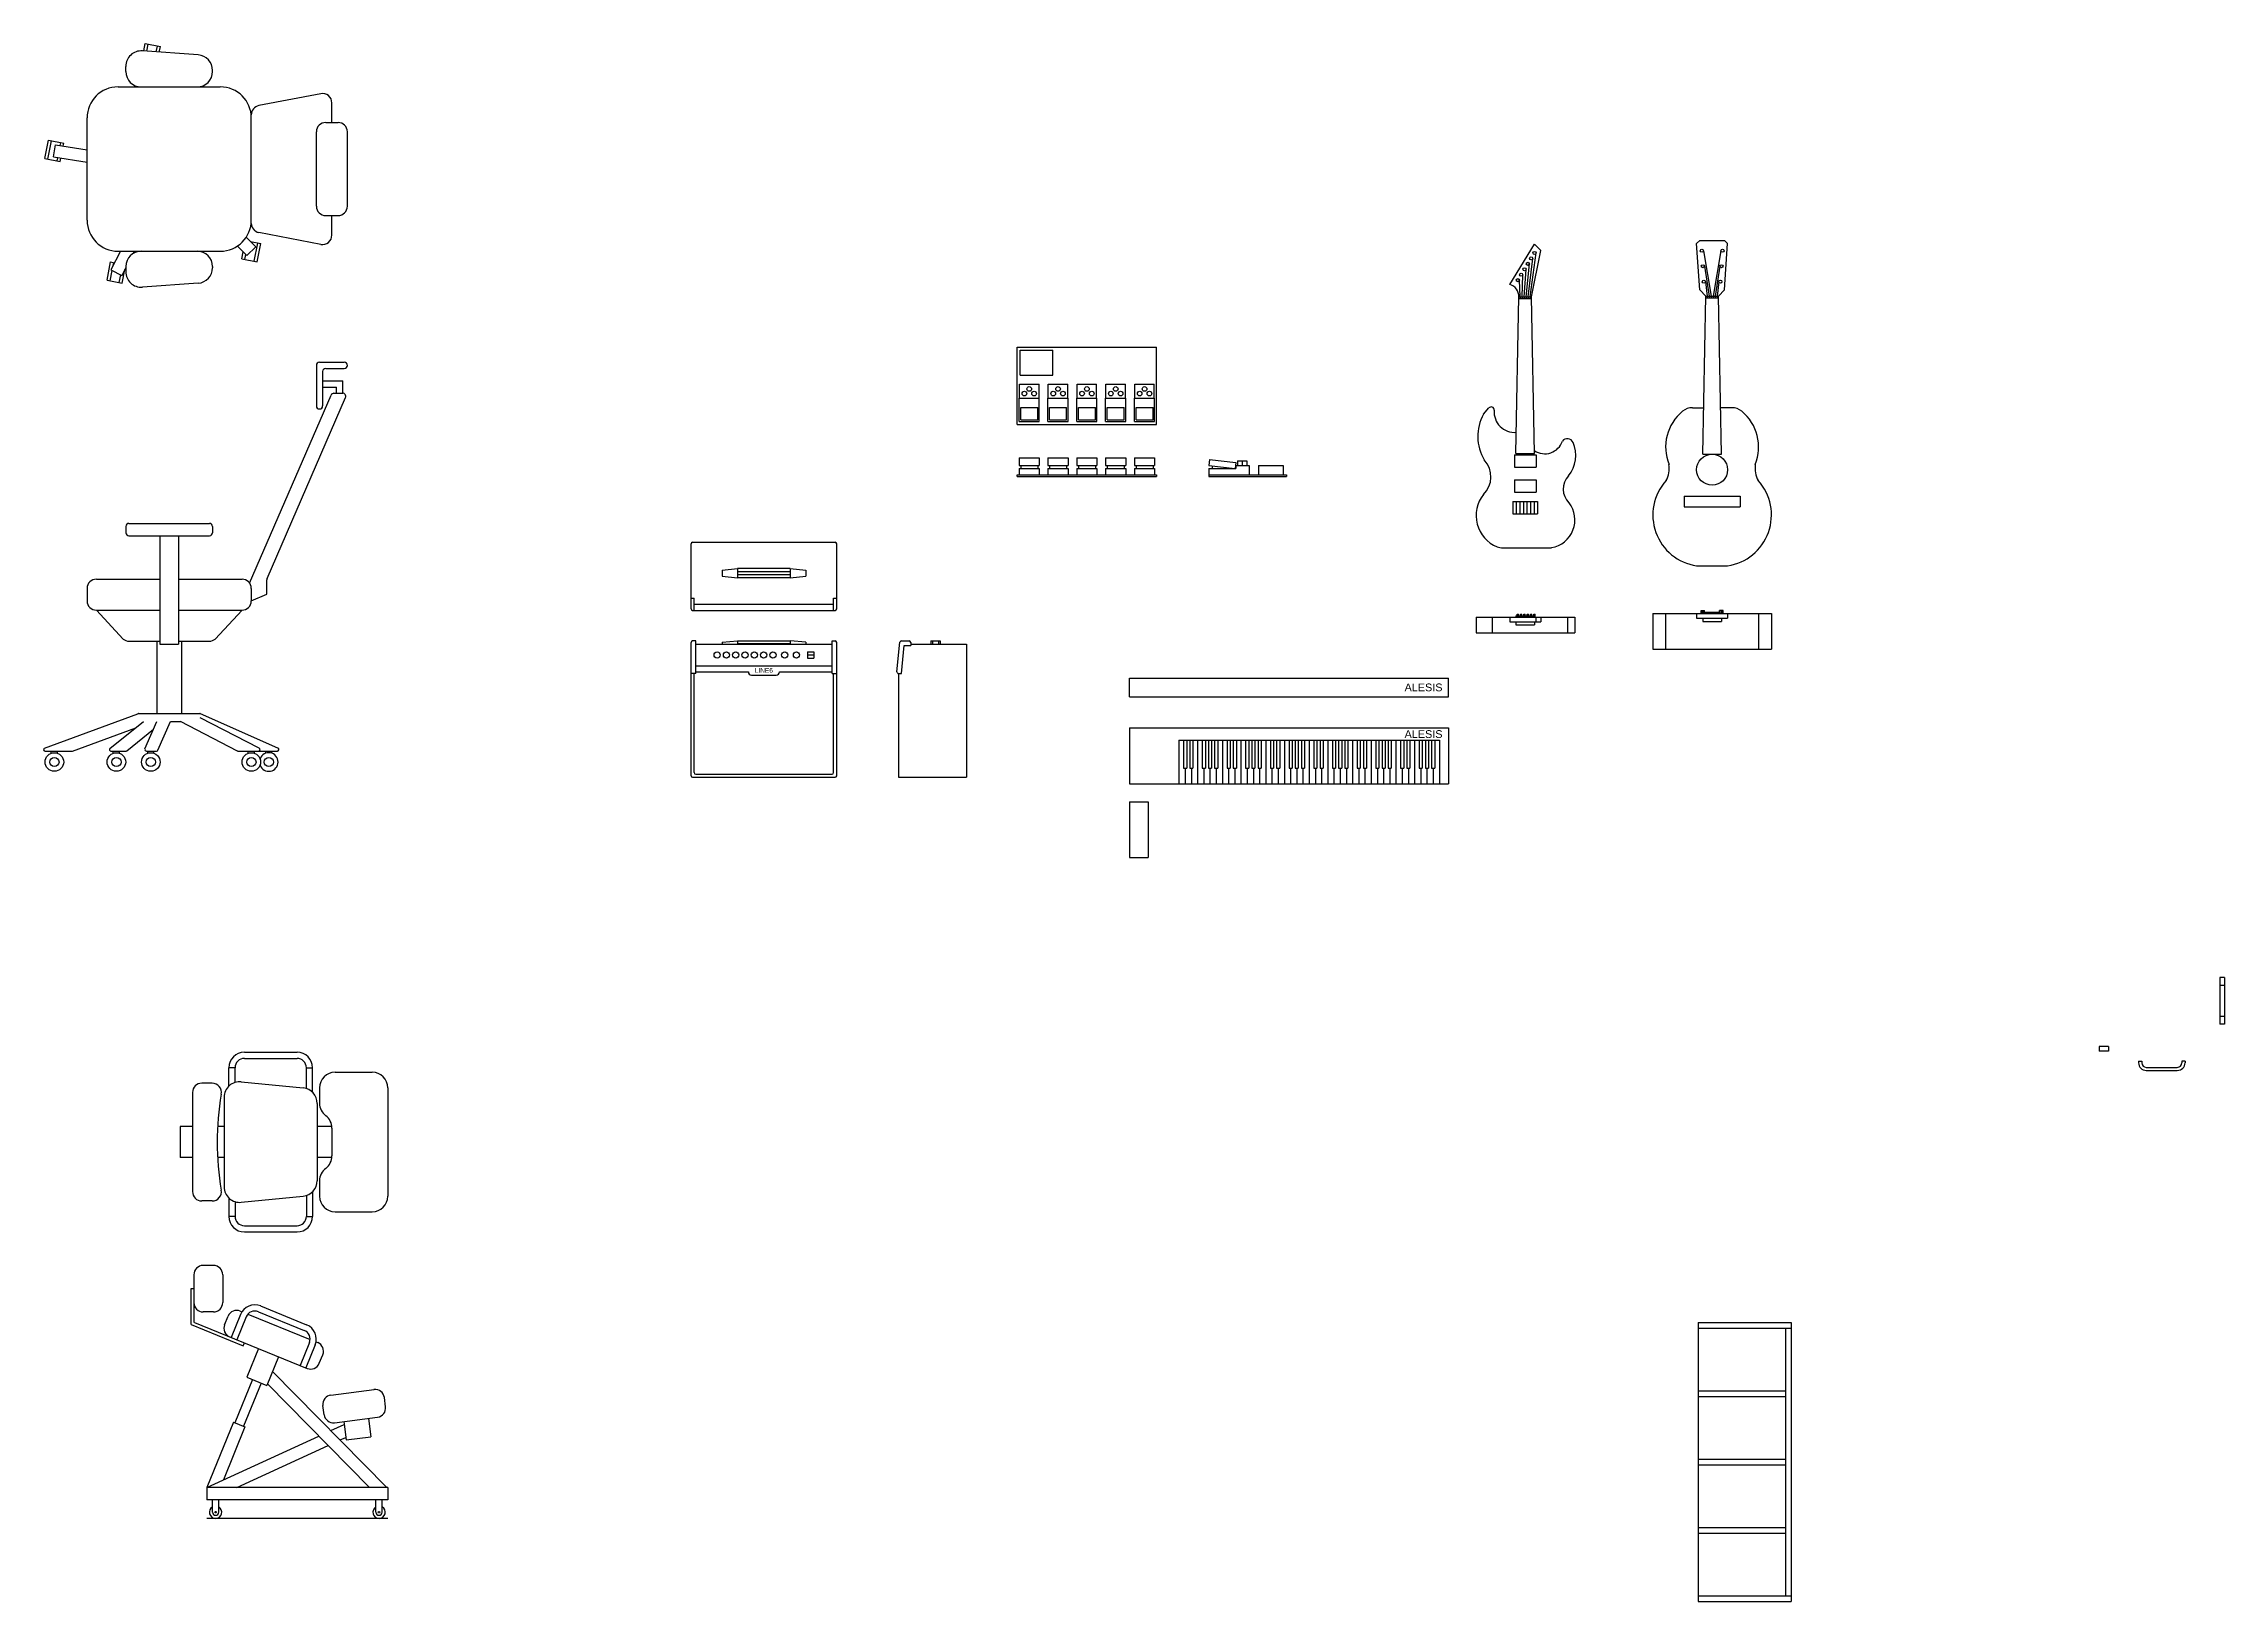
# Model space of a CAD drawing. Header units: millimetres. Extents: x 1528 to 3291, y 305 to 1763.
# Drawn here: x 2348 to 3052, y 319 to 822 of the extents above; entities that cross this region are included whole.
import ezdxf

# ---------------------------------------------------------------- set-up
doc = ezdxf.new("R2010")
doc.units = ezdxf.units.MM

msp = doc.modelspace()

# ---------------------------------------------------------------- texts
at = {"attachment_point": 5}
for s, insert, char_height, width in [('{\\fArial|b0|i0|c238|p0;LINE6}', (2580.29, 619.83), 1.5, 10), ('{\\fArial|b0|i0|c238|p0;ALESIS}', (2793.13, 614.33), 2.5, 16.2109), ('{\\fArial|b0|i0|c238|p0;ALESIS}', (2793.13, 599.27), 2.5, 16.2109)]:
    msp.add_mtext(s, dxfattribs=dict(at, insert=insert, char_height=char_height, width=width))

# ---------------------------------------------------------------- linework, layer by layer
for p, q in [((2397.77, 818.44), (2379.77, 819.73)), ((2380.2, 819.7), (2380.68, 822.08)), ((2380.68, 822.08), (2385.58, 821.1)), ((2381.21, 819.63), (2381.66, 821.89)), ((2384.22, 819.41), (2384.6, 821.3)), ((2385.23, 819.34), (2385.58, 821.1)), ((2374.41, 813.11), (2374.41, 814.74)), ((2402.41, 813.11), (2402.41, 813.46)), ((2371.91, 808.11), (2404.91, 808.11)), ((2379.41, 808.11), (2397.41, 808.11)), ((2437.34, 805.93), (2417.34, 802.08)), ((2440.91, 796.61), (2440.91, 802.98)), ((2361.91, 765.11), (2361.91, 798.11)), ((2414.91, 764.09), (2414.91, 799.13)), ((2414.91, 765.11), (2414.91, 798.11)), ((2438.91, 796.61), (2442.91, 796.61)), ((2348.33, 785.03), (2349.51, 790.91)), ((2349.31, 784.83), (2350.49, 790.71)), ((2349.51, 790.91), (2354.41, 789.93)), ((2351.06, 785.5), (2351.68, 789.45)), ((2351.68, 789.45), (2361.91, 787.83)), ((2353.25, 789.21), (2353.43, 790.12)), ((2354.24, 789.05), (2354.41, 789.93)), ((2435.91, 769.61), (2435.91, 793.61)), ((2445.91, 769.61), (2445.91, 793.61)), ((2348.33, 785.03), (2353.23, 784.05)), ((2351.06, 785.5), (2361.91, 783.78)), ((2352.25, 784.24), (2352.46, 785.28)), ((2353.23, 784.05), (2353.45, 785.12)), ((2437.34, 757.3), (2417.34, 761.14)), ((2438.91, 766.61), (2442.91, 766.61)), ((2440.91, 760.24), (2440.91, 766.61)), ((2372.66, 755.11), (2369.6, 749.11)), ((2371.91, 755.11), (2404.91, 755.11)), ((2377.15, 755.11), (2376.77, 754.36)), ((2379.41, 755.11), (2397.41, 755.11)), ((2410.42, 756.77), (2413.51, 753.68)), ((2411.89, 752.65), (2412.33, 754.86)), ((2412.87, 752.45), (2413.18, 754.02)), ((2413.25, 759.6), (2416.34, 756.51)), ((2413.51, 753.68), (2416.34, 756.51)), ((2414.64, 758.21), (2417.97, 757.55)), ((2415.81, 751.86), (2416.99, 757.74)), ((2416.79, 751.66), (2417.97, 757.55)), ((2820.93, 744.36), (2828.93, 757.36)), ((2827.55, 740.36), (2829.44, 754.52)), ((2827.93, 740.36), (2830.93, 755.36)), ((2830.93, 755.36), (2828.93, 757.36)), ((2881.25, 757.59), (2882.25, 758.59)), ((2882.25, 742.59), (2881.25, 757.59)), ((2882.25, 758.59), (2890.25, 758.59)), ((2883.41, 755.25), (2885.92, 740.59)), ((2889.09, 755.25), (2886.57, 740.59)), ((2891.25, 757.59), (2890.25, 758.59)), ((2890.25, 742.59), (2891.25, 757.59)), ((2368.35, 745.75), (2369.52, 751.63)), ((2369.33, 745.55), (2370, 748.91)), ((2369.52, 751.63), (2370.76, 751.38)), ((2369.6, 749.11), (2373.17, 747.29)), ((2370.32, 750.51), (2370.51, 751.44)), ((2372.27, 744.96), (2372.77, 747.49)), ((2374.41, 749.73), (2373.17, 747.29)), ((2373.25, 744.77), (2374.13, 749.19)), ((2374.41, 750.11), (2374.41, 748.48)), ((2402.41, 750.11), (2402.41, 749.77)), ((2411.89, 752.65), (2416.79, 751.66)), ((2824.95, 740.36), (2825.13, 747.5)), ((2825.6, 740.36), (2826.21, 749.23)), ((2826.25, 740.36), (2827.28, 751.02)), ((2826.9, 740.36), (2828.36, 752.77)), ((2883.74, 750.25), (2885.27, 740.59)), ((2888.76, 750.25), (2887.22, 740.59)), ((2368.35, 745.75), (2373.25, 744.77)), ((2397.77, 744.78), (2379.77, 743.5)), ((2822.93, 689.86), (2823.93, 740.36)), ((2823.92, 739.86), (2827.94, 739.86)), ((2823.93, 740.36), (2827.93, 740.36)), ((2824.3, 740.36), (2824.05, 745.79)), ((2824.3, 740.36), (2824.3, 739.86)), ((2824.95, 740.36), (2824.95, 739.86)), ((2825.6, 740.36), (2825.6, 739.86)), ((2826.25, 740.36), (2826.25, 739.86)), ((2826.9, 740.36), (2826.9, 739.86)), ((2827.55, 740.36), (2827.55, 739.86)), ((2828.93, 689.86), (2827.93, 740.36)), ((2884.25, 740.59), (2882.25, 742.59)), ((2883.25, 689.59), (2884.25, 740.59)), ((2884.07, 745.25), (2884.62, 740.59)), ((2884.24, 740.09), (2888.26, 740.09)), ((2884.25, 740.59), (2888.25, 740.59)), ((2884.62, 740.59), (2884.62, 740.09)), ((2885.27, 740.59), (2885.27, 740.09)), ((2885.92, 740.59), (2885.92, 740.09)), ((2886.57, 740.59), (2886.57, 740.09)), ((2887.22, 740.59), (2887.22, 740.09)), ((2888.42, 745.25), (2887.87, 740.59)), ((2887.87, 740.59), (2887.87, 740.09)), ((2888.25, 740.59), (2890.25, 742.59)), ((2889.25, 689.59), (2888.25, 740.59)), ((2435.91, 718.27), (2435.91, 705.19)), ((2436.91, 719.27), (2444.91, 719.27)), ((2445.91, 718.27), (2445.91, 718.27)), ((2662.01, 699.14), (2662.01, 724.14)), ((2662.01, 724.14), (2707.01, 724.14)), ((2663.01, 715.14), (2663.01, 723.14)), ((2663.01, 723.14), (2673.51, 723.14)), ((2673.51, 715.14), (2673.51, 723.14)), ((2707.01, 699.14), (2707.01, 724.14)), ((2437.91, 716.27), (2437.91, 705.19)), ((2437.91, 713.27), (2444.41, 713.27)), ((2437.91, 711.27), (2442.41, 711.27)), ((2438.91, 717.27), (2444.91, 717.27)), ((2442.41, 709.27), (2442.41, 711.27)), ((2444.41, 709.27), (2444.41, 713.27)), ((2662.76, 712.14), (2669.06, 712.14)), ((2662.76, 707.64), (2662.76, 712.14)), ((2663.01, 715.14), (2673.51, 715.14)), ((2669.06, 707.64), (2669.06, 712.14)), ((2672.06, 712.14), (2678.36, 712.14)), ((2672.06, 707.64), (2672.06, 712.14)), ((2678.36, 707.64), (2678.36, 712.14)), ((2681.36, 712.14), (2687.66, 712.14)), ((2681.36, 707.64), (2681.36, 712.14)), ((2687.66, 707.64), (2687.66, 712.14)), ((2690.66, 712.14), (2696.96, 712.14)), ((2690.66, 707.64), (2690.66, 712.14)), ((2696.96, 707.64), (2696.96, 712.14)), ((2699.96, 712.14), (2706.26, 712.14)), ((2699.96, 707.64), (2699.96, 712.14)), ((2706.26, 707.64), (2706.26, 712.14)), ((2414.36, 648), (2440.65, 708.67)), ((2419.99, 649.46), (2445.3, 707.87)), ((2436.91, 704.19), (2436.91, 704.19)), ((2441.57, 709.27), (2444.39, 709.27)), ((2662.66, 700.14), (2662.66, 707.64)), ((2662.66, 707.64), (2669.16, 707.64)), ((2663.16, 700.64), (2663.16, 704.64)), ((2663.16, 704.64), (2668.66, 704.64)), ((2668.66, 700.64), (2668.66, 704.64)), ((2669.16, 700.14), (2669.16, 707.64)), ((2671.96, 700.14), (2671.96, 707.64)), ((2671.96, 707.64), (2678.46, 707.64)), ((2672.46, 700.64), (2672.46, 704.64)), ((2672.46, 704.64), (2677.96, 704.64)), ((2677.96, 700.64), (2677.96, 704.64)), ((2678.46, 700.14), (2678.46, 707.64)), ((2681.26, 700.14), (2681.26, 707.64)), ((2681.26, 707.64), (2687.76, 707.64)), ((2681.76, 700.64), (2681.76, 704.64)), ((2681.76, 704.64), (2687.26, 704.64)), ((2687.26, 700.64), (2687.26, 704.64)), ((2687.76, 700.14), (2687.76, 707.64)), ((2690.56, 700.14), (2690.56, 707.64)), ((2690.56, 707.64), (2697.06, 707.64)), ((2691.06, 700.64), (2691.06, 704.64)), ((2691.06, 704.64), (2696.56, 704.64)), ((2696.56, 700.64), (2696.56, 704.64)), ((2697.06, 700.14), (2697.06, 707.64)), ((2699.86, 700.14), (2699.86, 707.64)), ((2699.86, 707.64), (2706.36, 707.64)), ((2700.36, 700.64), (2700.36, 704.64)), ((2700.36, 704.64), (2705.86, 704.64)), ((2705.86, 700.64), (2705.86, 704.64)), ((2706.36, 700.14), (2706.36, 707.64)), ((2812.44, 702.5), (2814.19, 704.51)), ((2879.88, 704.59), (2883.54, 704.59)), ((2892.62, 704.59), (2888.96, 704.59)), ((2662.01, 699.14), (2707.01, 699.14)), ((2662.66, 700.14), (2669.16, 700.14)), ((2662.66, 700.14), (2669.16, 700.14)), ((2663.16, 700.64), (2668.66, 700.64)), ((2671.96, 700.14), (2678.46, 700.14)), ((2671.96, 700.14), (2678.46, 700.14)), ((2672.46, 700.64), (2677.96, 700.64)), ((2681.26, 700.14), (2687.76, 700.14)), ((2681.26, 700.14), (2687.76, 700.14)), ((2681.76, 700.64), (2687.26, 700.64)), ((2690.56, 700.14), (2697.06, 700.14)), ((2690.56, 700.14), (2697.06, 700.14)), ((2691.06, 700.64), (2696.56, 700.64)), ((2699.86, 700.14), (2706.36, 700.14)), ((2699.86, 700.14), (2706.36, 700.14)), ((2700.36, 700.64), (2705.86, 700.64)), ((2822.93, 689.86), (2828.93, 689.86)), ((2883.25, 689.59), (2889.25, 689.59)), ((2662.01, 682.95), (2707.01, 682.95)), ((2662.01, 682.45), (2662.01, 682.95)), ((2662.66, 688.45), (2662.66, 685.95)), ((2662.66, 688.45), (2669.16, 688.45)), ((2662.66, 685.95), (2669.16, 685.95)), ((2662.66, 684.95), (2669.16, 684.95)), ((2662.66, 684.95), (2662.66, 682.95)), ((2663.16, 685.95), (2663.16, 684.95)), ((2668.66, 685.95), (2668.66, 684.95)), ((2669.16, 688.45), (2669.16, 685.95)), ((2669.16, 684.95), (2669.16, 682.95)), ((2671.96, 688.45), (2671.96, 685.95)), ((2671.96, 688.45), (2678.46, 688.45)), ((2671.96, 685.95), (2678.46, 685.95)), ((2671.96, 684.95), (2678.46, 684.95)), ((2671.96, 684.95), (2671.96, 682.95)), ((2672.46, 685.95), (2672.46, 684.95)), ((2677.96, 685.95), (2677.96, 684.95)), ((2678.46, 688.45), (2678.46, 685.95)), ((2678.46, 684.95), (2678.46, 682.95)), ((2681.26, 688.45), (2681.26, 685.95)), ((2681.26, 688.45), (2687.76, 688.45)), ((2681.26, 685.95), (2687.76, 685.95)), ((2681.26, 684.95), (2687.76, 684.95)), ((2681.26, 684.95), (2681.26, 682.95)), ((2681.76, 685.95), (2681.76, 684.95)), ((2687.26, 685.95), (2687.26, 684.95)), ((2687.76, 688.45), (2687.76, 685.95)), ((2687.76, 684.95), (2687.76, 682.95)), ((2690.56, 688.45), (2690.56, 685.95)), ((2690.56, 688.45), (2697.06, 688.45)), ((2690.56, 685.95), (2697.06, 685.95)), ((2690.56, 684.95), (2697.06, 684.95)), ((2690.56, 684.95), (2690.56, 682.95)), ((2691.06, 685.95), (2691.06, 684.95)), ((2696.56, 685.95), (2696.56, 684.95)), ((2697.06, 688.45), (2697.06, 685.95)), ((2697.06, 684.95), (2697.06, 682.95)), ((2699.86, 688.45), (2699.86, 685.95)), ((2699.86, 688.45), (2706.36, 688.45)), ((2699.86, 685.95), (2706.36, 685.95)), ((2699.86, 684.95), (2706.36, 684.95)), ((2699.86, 684.95), (2699.86, 682.95)), ((2700.36, 685.95), (2700.36, 684.95)), ((2705.86, 685.95), (2705.86, 684.95)), ((2706.36, 688.45), (2706.36, 685.95)), ((2706.36, 684.95), (2706.36, 682.95)), ((2707.01, 682.95), (2707.01, 682.45)), ((2724.11, 687.93), (2723.88, 685.95)), ((2723.88, 685.95), (2732.38, 684.95)), ((2723.88, 684.95), (2732.61, 684.95)), ((2723.88, 684.95), (2723.88, 682.45)), ((2723.88, 682.95), (2748.88, 682.95)), ((2724.11, 687.93), (2732.61, 686.93)), ((2724.88, 685.83), (2724.88, 684.95)), ((2732.61, 686.93), (2732.38, 684.95)), ((2732.61, 685.95), (2736.88, 685.95)), ((2732.61, 685.95), (2732.61, 684.95)), ((2733.13, 687.45), (2733.13, 685.95)), ((2733.13, 687.45), (2736.13, 687.45)), ((2734.63, 687.45), (2734.63, 685.95)), ((2734.63, 687.45), (2734.63, 685.95)), ((2736.13, 687.45), (2736.13, 685.95)), ((2736.88, 685.95), (2736.88, 682.95)), ((2739.88, 685.95), (2739.88, 682.95)), ((2739.88, 685.95), (2747.88, 685.95)), ((2747.88, 685.95), (2747.88, 682.95)), ((2748.88, 682.95), (2748.88, 682.45)), ((2822.43, 689.36), (2829.43, 689.36)), ((2822.43, 689.36), (2822.43, 685.36)), ((2822.43, 685.36), (2829.43, 685.36)), ((2829.43, 689.36), (2829.43, 685.36)), ((2662.01, 682.45), (2707.01, 682.45)), ((2723.88, 682.45), (2748.88, 682.45)), ((2822.43, 681.36), (2829.43, 681.36)), ((2822.43, 681.36), (2822.43, 677.36)), ((2822.43, 677.36), (2829.43, 677.36)), ((2829.43, 681.36), (2829.43, 677.36)), ((2877.25, 676.09), (2895.25, 676.09)), ((2877.25, 676.09), (2877.25, 672.59)), ((2895.25, 676.09), (2895.25, 672.59)), ((2821.93, 674.36), (2829.93, 674.36)), ((2821.93, 674.36), (2821.93, 670.36)), ((2821.93, 670.36), (2829.93, 670.36)), ((2823.05, 674.36), (2823.05, 670.36)), ((2824.2, 674.36), (2824.2, 670.36)), ((2825.35, 674.36), (2825.35, 670.36)), ((2826.5, 674.36), (2826.5, 670.36)), ((2827.65, 674.36), (2827.65, 670.36)), ((2828.8, 674.36), (2828.8, 670.36)), ((2829.93, 674.36), (2829.93, 670.36)), ((2877.25, 672.59), (2895.25, 672.59)), ((2374.41, 666.27), (2374.41, 664.27)), ((2375.41, 667.27), (2401.41, 667.27)), ((2375.41, 663.27), (2401.41, 663.27)), ((2385.41, 663.27), (2385.41, 628.27)), ((2391.41, 663.27), (2391.41, 628.27)), ((2402.41, 666.27), (2402.41, 664.27)), ((2556.79, 639.69), (2556.79, 660.69)), ((2557.29, 661.19), (2603.29, 661.19)), ((2603.79, 639.69), (2603.79, 660.69)), ((2818.74, 659.36), (2833.58, 659.36)), ((2364.91, 649.27), (2385.41, 649.27)), ((2391.41, 649.27), (2411.91, 649.27)), ((2419.91, 644.44), (2419.91, 649.06)), ((2566.79, 652.19), (2571.79, 652.69)), ((2566.79, 652.19), (2566.79, 650.19)), ((2566.79, 650.19), (2571.79, 649.69)), ((2588.79, 652.69), (2571.79, 652.69)), ((2571.79, 652.69), (2571.79, 649.69)), ((2588.79, 651.69), (2571.79, 651.69)), ((2588.79, 650.69), (2571.79, 650.69)), ((2588.79, 649.69), (2571.79, 649.69)), ((2588.79, 652.69), (2588.79, 649.69)), ((2588.79, 652.69), (2593.79, 652.19)), ((2588.79, 649.69), (2593.79, 650.19)), ((2593.79, 652.19), (2593.79, 650.19)), ((2881.25, 653.59), (2891.25, 653.59)), ((2361.91, 646.27), (2361.91, 642.27)), ((2414.91, 646.27), (2414.91, 642.27)), ((2414.91, 642.27), (2419.91, 644.44)), ((2556.79, 643.19), (2557.79, 643.19)), ((2557.79, 639.19), (2557.79, 643.19)), ((2557.79, 641.19), (2602.79, 641.19)), ((2602.79, 639.19), (2602.79, 643.19)), ((2602.79, 643.19), (2603.79, 643.19)), ((2364.91, 639.27), (2385.41, 639.27)), ((2364.91, 639.27), (2373.59, 629.93)), ((2391.41, 639.27), (2411.91, 639.27)), ((2411.91, 639.27), (2403.23, 629.93)), ((2557.29, 639.19), (2603.29, 639.19)), ((2810.07, 636.99), (2810.07, 631.99)), ((2810.07, 636.99), (2820.93, 636.99)), ((2815.32, 636.99), (2815.32, 631.99)), ((2820.93, 636.99), (2830.93, 636.99)), ((2820.93, 636.99), (2820.93, 635.49)), ((2820.93, 635.49), (2830.93, 635.49)), ((2822.93, 637.49), (2823.3, 637.49)), ((2822.93, 637.49), (2822.93, 636.99)), ((2822.93, 635.49), (2822.93, 634.49)), ((2822.93, 634.49), (2828.93, 634.49)), ((2823.3, 636.99), (2823.3, 637.99)), ((2823.3, 637.99), (2823.8, 637.99)), ((2823.3, 636.99), (2823.8, 636.99)), ((2823.8, 636.99), (2823.8, 637.99)), ((2823.8, 637.49), (2824.38, 637.49)), ((2824.38, 636.99), (2824.38, 637.99)), ((2824.38, 637.99), (2824.88, 637.99)), ((2824.38, 636.99), (2824.88, 636.99)), ((2824.88, 636.99), (2824.88, 637.99)), ((2824.88, 637.49), (2825.46, 637.49)), ((2825.46, 636.99), (2825.46, 637.99)), ((2825.46, 637.99), (2825.96, 637.99)), ((2825.46, 636.99), (2825.96, 636.99)), ((2825.96, 636.99), (2825.96, 637.99)), ((2825.96, 637.49), (2826.53, 637.49)), ((2826.53, 636.99), (2826.53, 637.99)), ((2826.53, 637.99), (2827.03, 637.99)), ((2826.53, 636.99), (2827.03, 636.99)), ((2827.03, 636.99), (2827.03, 637.99)), ((2827.03, 637.49), (2827.61, 637.49)), ((2827.61, 636.99), (2827.61, 637.99)), ((2827.61, 637.99), (2828.11, 637.99)), ((2827.61, 636.99), (2828.11, 636.99)), ((2828.11, 636.99), (2828.11, 637.99)), ((2828.11, 637.49), (2828.69, 637.49)), ((2828.69, 636.99), (2828.69, 637.99)), ((2828.69, 637.99), (2829.19, 637.99)), ((2828.69, 636.99), (2829.19, 636.99)), ((2828.93, 635.49), (2828.93, 634.49)), ((2828.93, 635.49), (2828.93, 634.49)), ((2829.19, 636.99), (2829.19, 637.99)), ((2829.32, 636.99), (2829.32, 635.49)), ((2830.93, 636.99), (2830.93, 635.49)), ((2830.93, 636.99), (2841.95, 636.99)), ((2839.53, 636.99), (2839.53, 631.99)), ((2841.95, 636.99), (2841.95, 631.99)), ((2867.12, 638.16), (2905.38, 638.16)), ((2867.12, 638.16), (2867.12, 626.66)), ((2871.24, 638.16), (2871.24, 626.66)), ((2881.25, 638.16), (2891.25, 638.16)), ((2881.25, 638.16), (2881.25, 636.66)), ((2881.25, 636.66), (2891.25, 636.66)), ((2882.66, 638.16), (2882.66, 639.16)), ((2882.66, 639.16), (2883.16, 639.16)), ((2882.66, 638.16), (2883.16, 638.16)), ((2883, 638.16), (2883, 639.16)), ((2883, 639.16), (2883.5, 639.16)), ((2883, 638.16), (2883.5, 638.16)), ((2883.25, 636.66), (2883.25, 635.66)), ((2883.25, 635.66), (2889.25, 635.66)), ((2883.32, 638.16), (2883.32, 639.16)), ((2883.32, 639.16), (2883.82, 639.16)), ((2883.32, 638.16), (2883.82, 638.16)), ((2883.82, 638.16), (2883.82, 639.16)), ((2883.82, 638.66), (2888.67, 638.66)), ((2888.67, 638.16), (2888.67, 639.16)), ((2889.17, 639.16), (2888.67, 639.16)), ((2889.17, 638.16), (2888.67, 638.16)), ((2889.5, 639.16), (2889, 639.16)), ((2889.5, 638.16), (2889, 638.16)), ((2889.17, 638.16), (2889.17, 639.16)), ((2889.25, 636.66), (2889.25, 635.66)), ((2889.25, 636.66), (2889.25, 635.66)), ((2889.84, 639.16), (2889.34, 639.16)), ((2889.84, 638.16), (2889.34, 638.16)), ((2889.5, 638.16), (2889.5, 639.16)), ((2889.84, 638.16), (2889.84, 639.16)), ((2891.25, 638.16), (2891.25, 636.66)), ((2901.26, 638.16), (2901.26, 626.66)), ((2905.38, 638.16), (2905.38, 626.66)), ((2375.46, 629.27), (2385.41, 629.27)), ((2384.41, 629.27), (2384.41, 605.9)), ((2385.41, 628.27), (2391.41, 628.27)), ((2391.41, 629.27), (2401.36, 629.27)), ((2392.41, 629.27), (2392.41, 605.9)), ((2556.79, 585.84), (2556.79, 628.84)), ((2558.29, 629.34), (2557.29, 629.34)), ((2558.29, 618.84), (2558.29, 629.34)), ((2558.29, 628.34), (2602.29, 628.34)), ((2566.79, 628.94), (2571.79, 629.34)), ((2566.79, 628.94), (2566.79, 628.34)), ((2571.79, 629.34), (2588.79, 629.34)), ((2571.79, 629.34), (2571.79, 628.34)), ((2571.79, 628.54), (2588.79, 628.54)), ((2588.79, 629.34), (2588.79, 628.34)), ((2593.79, 628.94), (2588.79, 629.34)), ((2593.79, 628.94), (2593.79, 628.34)), ((2602.29, 629.34), (2603.29, 629.34)), ((2602.29, 618.84), (2602.29, 629.34)), ((2603.79, 585.84), (2603.79, 628.84)), ((2623.24, 619.39), (2624.19, 628.89)), ((2624.68, 629.34), (2627.18, 629.34)), ((2624.68, 618.84), (2625.59, 627.84)), ((2625.59, 627.84), (2627.68, 627.84)), ((2627.68, 628.84), (2627.68, 627.84)), ((2627.68, 628.34), (2645.68, 628.34)), ((2634.18, 629.34), (2634.18, 628.34)), ((2634.18, 629.34), (2637.18, 629.34)), ((2634.68, 629.34), (2634.68, 628.34)), ((2636.68, 629.34), (2636.68, 628.34)), ((2637.18, 629.34), (2637.18, 628.34)), ((2645.68, 628.34), (2645.68, 585.34)), ((2810.07, 631.99), (2841.95, 631.99)), ((2867.12, 626.66), (2905.38, 626.66)), ((2558.29, 621.34), (2602.29, 621.34)), ((2558.29, 619.34), (2575.29, 619.34)), ((2585.29, 619.34), (2602.29, 619.34)), ((2594.37, 625.83), (2594.37, 623.83)), ((2594.37, 625.83), (2596.37, 625.83)), ((2594.37, 624.83), (2596.37, 624.83)), ((2594.37, 623.83), (2596.37, 623.83)), ((2596.37, 625.83), (2596.37, 623.83)), ((2558.29, 618.84), (2556.79, 618.84)), ((2557.79, 586.84), (2557.79, 618.84)), ((2576.29, 618.34), (2584.29, 618.34)), ((2602.29, 618.84), (2603.79, 618.84)), ((2602.79, 586.84), (2602.79, 618.84)), ((2623.68, 618.84), (2623.68, 585.34)), ((2623.73, 618.84), (2624.68, 618.84)), ((2698.23, 611.33), (2698.23, 617.33)), ((2698.23, 617.33), (2801.23, 617.33)), ((2801.23, 611.33), (2801.23, 617.33)), ((2348.23, 594.74), (2378.33, 605.87)), ((2378.5, 605.9), (2398.3, 605.9)), ((2423.51, 594.73), (2398.51, 605.86)), ((2698.23, 611.33), (2801.23, 611.33)), ((2357.22, 593.8), (2377.6, 601.34)), ((2369.3, 594.66), (2380.09, 603.34)), ((2374.71, 593.88), (2383.36, 600.84)), ((2380.61, 594.47), (2384.45, 603.34)), ((2384.79, 594.07), (2388.8, 603.34)), ((2388.8, 603.34), (2392.04, 603.34)), ((2410.46, 593.82), (2392.04, 603.34)), ((2417.46, 594.71), (2398.41, 604.55)), ((2698.23, 601.27), (2698.23, 583.27)), ((2698.23, 601.27), (2801.23, 601.27)), ((2801.23, 601.27), (2801.23, 583.27)), ((2348.4, 593.77), (2357.05, 593.77)), ((2350.37, 593.77), (2352.37, 593.77)), ((2350.37, 593.1), (2350.37, 593.77)), ((2352.37, 593.1), (2352.37, 593.77)), ((2369.61, 593.77), (2374.4, 593.77)), ((2370.39, 593.77), (2372.39, 593.77)), ((2370.39, 593.1), (2370.39, 593.77)), ((2372.39, 593.1), (2372.39, 593.77)), ((2381.07, 593.77), (2384.33, 593.77)), ((2381.48, 593.77), (2383.48, 593.77)), ((2381.48, 593.1), (2381.48, 593.77)), ((2383.48, 593.1), (2383.48, 593.77)), ((2410.69, 593.77), (2423.31, 593.77)), ((2410.69, 593.77), (2417.23, 593.77)), ((2413.93, 593.77), (2415.93, 593.77)), ((2413.93, 593.1), (2413.93, 593.77)), ((2415.93, 593.1), (2415.93, 593.77)), ((2419.56, 593.77), (2421.56, 593.77)), ((2419.56, 593.1), (2419.56, 593.77)), ((2421.56, 593.1), (2421.56, 593.77)), ((2714.23, 597.27), (2714.23, 583.27)), ((2714.23, 597.27), (2728.23, 597.27)), ((2715.73, 597.27), (2715.73, 588.27)), ((2716.73, 597.27), (2716.73, 588.27)), ((2717.73, 597.27), (2717.73, 588.27)), ((2718.73, 597.27), (2718.73, 588.27)), ((2720.23, 597.27), (2720.23, 583.27)), ((2721.73, 597.27), (2721.73, 588.27)), ((2722.73, 597.27), (2722.73, 588.27)), ((2723.73, 597.27), (2723.73, 588.27)), ((2724.73, 597.27), (2724.73, 588.27)), ((2725.73, 597.27), (2725.73, 588.27)), ((2726.73, 597.27), (2726.73, 588.27)), ((2728.23, 597.27), (2728.23, 583.27)), ((2728.23, 597.27), (2742.23, 597.27)), ((2729.73, 597.27), (2729.73, 588.27)), ((2730.73, 597.27), (2730.73, 588.27)), ((2731.73, 597.27), (2731.73, 588.27)), ((2732.73, 597.27), (2732.73, 588.27)), ((2734.23, 597.27), (2734.23, 583.27)), ((2735.73, 597.27), (2735.73, 588.27)), ((2736.73, 597.27), (2736.73, 588.27)), ((2737.73, 597.27), (2737.73, 588.27)), ((2738.73, 597.27), (2738.73, 588.27)), ((2739.73, 597.27), (2739.73, 588.27)), ((2740.73, 597.27), (2740.73, 588.27)), ((2742.23, 597.27), (2742.23, 583.27)), ((2742.23, 597.27), (2756.23, 597.27)), ((2743.73, 597.27), (2743.73, 588.27)), ((2744.73, 597.27), (2744.73, 588.27)), ((2745.73, 597.27), (2745.73, 588.27)), ((2746.73, 597.27), (2746.73, 588.27)), ((2748.23, 597.27), (2748.23, 583.27)), ((2749.73, 597.27), (2749.73, 588.27)), ((2750.73, 597.27), (2750.73, 588.27)), ((2751.73, 597.27), (2751.73, 588.27)), ((2752.73, 597.27), (2752.73, 588.27)), ((2753.73, 597.27), (2753.73, 588.27)), ((2754.73, 597.27), (2754.73, 588.27)), ((2756.23, 597.27), (2756.23, 583.27)), ((2756.23, 597.27), (2770.23, 597.27)), ((2757.73, 597.27), (2757.73, 588.27)), ((2758.73, 597.27), (2758.73, 588.27)), ((2759.73, 597.27), (2759.73, 588.27)), ((2760.73, 597.27), (2760.73, 588.27)), ((2762.23, 597.27), (2762.23, 583.27)), ((2763.73, 597.27), (2763.73, 588.27)), ((2764.73, 597.27), (2764.73, 588.27)), ((2765.73, 597.27), (2765.73, 588.27)), ((2766.73, 597.27), (2766.73, 588.27)), ((2767.73, 597.27), (2767.73, 588.27)), ((2768.73, 597.27), (2768.73, 588.27)), ((2770.23, 597.27), (2770.23, 583.27)), ((2770.23, 597.27), (2784.23, 597.27)), ((2771.73, 597.27), (2771.73, 588.27)), ((2772.73, 597.27), (2772.73, 588.27)), ((2773.73, 597.27), (2773.73, 588.27)), ((2774.73, 597.27), (2774.73, 588.27)), ((2776.23, 597.27), (2776.23, 583.27)), ((2777.73, 597.27), (2777.73, 588.27)), ((2778.73, 597.27), (2778.73, 588.27)), ((2779.73, 597.27), (2779.73, 588.27)), ((2780.73, 597.27), (2780.73, 588.27)), ((2781.73, 597.27), (2781.73, 588.27)), ((2782.73, 597.27), (2782.73, 588.27)), ((2784.23, 597.27), (2784.23, 583.27)), ((2784.23, 597.27), (2798.23, 597.27)), ((2785.73, 597.27), (2785.73, 588.27)), ((2786.73, 597.27), (2786.73, 588.27)), ((2787.73, 597.27), (2787.73, 588.27)), ((2788.73, 597.27), (2788.73, 588.27)), ((2790.23, 597.27), (2790.23, 583.27)), ((2791.73, 597.27), (2791.73, 588.27)), ((2792.73, 597.27), (2792.73, 588.27)), ((2793.73, 597.27), (2793.73, 588.27)), ((2794.73, 597.27), (2794.73, 588.27)), ((2795.73, 597.27), (2795.73, 588.27)), ((2796.73, 597.27), (2796.73, 588.27)), ((2798.23, 597.27), (2798.23, 583.27)), ((2557.29, 585.34), (2603.29, 585.34)), ((2558.29, 586.34), (2602.29, 586.34)), ((2623.68, 585.34), (2645.68, 585.34)), ((2715.73, 588.27), (2716.73, 588.27)), ((2716.23, 588.27), (2716.23, 583.27)), ((2717.73, 588.27), (2718.73, 588.27)), ((2718.23, 588.27), (2718.23, 583.27)), ((2721.73, 588.27), (2722.73, 588.27)), ((2722.23, 588.27), (2722.23, 583.27)), ((2723.73, 588.27), (2724.73, 588.27)), ((2724.23, 588.27), (2724.23, 583.27)), ((2725.73, 588.27), (2726.73, 588.27)), ((2726.23, 588.27), (2726.23, 583.27)), ((2729.73, 588.27), (2730.73, 588.27)), ((2730.23, 588.27), (2730.23, 583.27)), ((2731.73, 588.27), (2732.73, 588.27)), ((2732.23, 588.27), (2732.23, 583.27)), ((2735.73, 588.27), (2736.73, 588.27)), ((2736.23, 588.27), (2736.23, 583.27)), ((2737.73, 588.27), (2738.73, 588.27)), ((2738.23, 588.27), (2738.23, 583.27)), ((2739.73, 588.27), (2740.73, 588.27)), ((2740.23, 588.27), (2740.23, 583.27)), ((2743.73, 588.27), (2744.73, 588.27)), ((2744.23, 588.27), (2744.23, 583.27)), ((2745.73, 588.27), (2746.73, 588.27)), ((2746.23, 588.27), (2746.23, 583.27)), ((2749.73, 588.27), (2750.73, 588.27)), ((2750.23, 588.27), (2750.23, 583.27)), ((2751.73, 588.27), (2752.73, 588.27)), ((2752.23, 588.27), (2752.23, 583.27)), ((2753.73, 588.27), (2754.73, 588.27)), ((2754.23, 588.27), (2754.23, 583.27)), ((2757.73, 588.27), (2758.73, 588.27)), ((2758.23, 588.27), (2758.23, 583.27)), ((2759.73, 588.27), (2760.73, 588.27)), ((2760.23, 588.27), (2760.23, 583.27)), ((2763.73, 588.27), (2764.73, 588.27)), ((2764.23, 588.27), (2764.23, 583.27)), ((2765.73, 588.27), (2766.73, 588.27)), ((2766.23, 588.27), (2766.23, 583.27)), ((2767.73, 588.27), (2768.73, 588.27)), ((2768.23, 588.27), (2768.23, 583.27)), ((2771.73, 588.27), (2772.73, 588.27)), ((2772.23, 588.27), (2772.23, 583.27)), ((2773.73, 588.27), (2774.73, 588.27)), ((2774.23, 588.27), (2774.23, 583.27)), ((2777.73, 588.27), (2778.73, 588.27)), ((2778.23, 588.27), (2778.23, 583.27)), ((2779.73, 588.27), (2780.73, 588.27)), ((2780.23, 588.27), (2780.23, 583.27)), ((2781.73, 588.27), (2782.73, 588.27)), ((2782.23, 588.27), (2782.23, 583.27)), ((2785.73, 588.27), (2786.73, 588.27)), ((2786.23, 588.27), (2786.23, 583.27)), ((2787.73, 588.27), (2788.73, 588.27)), ((2788.23, 588.27), (2788.23, 583.27)), ((2791.73, 588.27), (2792.73, 588.27)), ((2792.23, 588.27), (2792.23, 583.27)), ((2793.73, 588.27), (2794.73, 588.27)), ((2794.23, 588.27), (2794.23, 583.27)), ((2795.73, 588.27), (2796.73, 588.27)), ((2796.23, 588.27), (2796.23, 583.27)), ((2698.23, 583.27), (2801.23, 583.27)), ((2698.23, 577.43), (2698.23, 559.43)), ((2698.23, 577.43), (2704.23, 577.43)), ((2704.23, 577.43), (2704.23, 559.43)), ((2698.23, 559.43), (2704.23, 559.43)), ((3050.02, 520.72), (3050.02, 505.72)), ((3051.52, 520.72), (3050.02, 520.72)), ((3051.52, 520.72), (3051.52, 505.72)), ((3050.02, 518.22), (3051.52, 518.22)), ((3050.02, 508.22), (3051.52, 508.22)), ((3051.52, 505.72), (3050.02, 505.72)), ((2412.67, 496.64), (2429.67, 496.64)), ((2412.67, 494.64), (2429.67, 494.64)), ((3014.17, 498.44), (3011.17, 498.44)), ((3011.17, 498.44), (3011.17, 496.94)), ((3014.17, 496.94), (3011.17, 496.94)), ((3014.17, 498.44), (3014.17, 496.94)), ((3023.84, 493.74), (3023.84, 493.24)), ((3023.84, 493.74), (3024.84, 493.74)), ((3024.84, 493.74), (3024.84, 493.24)), ((3038.84, 493.74), (3037.84, 493.74)), ((3037.84, 493.74), (3037.84, 493.24)), ((3038.84, 493.74), (3038.84, 493.24)), ((2402.28, 486.64), (2398.93, 486.64)), ((2407.67, 485.69), (2407.67, 491.64)), ((2409.67, 491.64), (2407.67, 491.64)), ((2409.67, 486.89), (2409.67, 491.64)), ((2411.67, 487.09), (2431.67, 485.09)), ((2432.67, 484.89), (2432.67, 491.64)), ((2432.67, 491.64), (2434.67, 491.64)), ((2434.67, 483.69), (2434.67, 491.64)), ((2441.93, 490.14), (2453.93, 490.14)), ((3026.34, 491.74), (3036.34, 491.74)), ((3026.34, 490.74), (3036.34, 490.74)), ((2395.93, 483.64), (2395.93, 451.64)), ((2406.17, 482.12), (2406.17, 453.17)), ((2436.17, 480.12), (2436.17, 455.17)), ((2436.93, 485.14), (2436.93, 480.14)), ((2458.93, 485.14), (2458.93, 450.14)), ((2391.93, 472.64), (2391.93, 462.64)), ((2395.93, 472.64), (2391.93, 472.64)), ((2406.17, 472.64), (2404.01, 472.64)), ((2440.91, 472.64), (2436.17, 472.64)), ((2440.93, 472.14), (2440.93, 463.14)), ((2395.93, 462.64), (2391.93, 462.64)), ((2406.17, 462.64), (2404.01, 462.64)), ((2440.91, 462.64), (2436.17, 462.64)), ((2432.67, 450.4), (2432.67, 443.64)), ((2434.67, 451.6), (2434.67, 443.64)), ((2436.93, 455.14), (2436.93, 450.14)), ((2402.28, 448.64), (2398.93, 448.64)), ((2407.67, 449.6), (2407.67, 443.64)), ((2409.67, 443.64), (2407.67, 443.64)), ((2409.67, 448.4), (2409.67, 443.64)), ((2411.67, 448.19), (2431.67, 450.19)), ((2432.67, 443.64), (2434.67, 443.64)), ((2441.93, 445.14), (2453.93, 445.14)), ((2412.67, 440.64), (2429.67, 440.64)), ((2412.67, 438.64), (2429.67, 438.64)), ((2396.39, 424.82), (2396.39, 409.41)), ((2402.69, 427.82), (2399.39, 427.82)), ((2405.69, 424.82), (2405.69, 415.82)), ((2396.39, 420.32), (2395.39, 420.32)), ((2395.39, 420.32), (2395.39, 408.74)), ((2395.55, 408.74), (2412.32, 401.91)), ((2396.55, 409.41), (2432.95, 394.59)), ((2402.69, 412.82), (2399.39, 412.82)), ((2406.29, 408.68), (2407.42, 411.46)), ((2411.42, 412), (2408.4, 404.59)), ((2413.27, 411.24), (2410.25, 403.83)), ((2411.33, 413.11), (2411.89, 412.88)), ((2413.81, 412.1), (2433.86, 403.94)), ((2417.18, 412.89), (2432, 406.86)), ((2417.93, 414.74), (2432.75, 408.71)), ((2881.7, 409.42), (2881.7, 319.42)), ((2881.7, 409.42), (2911.7, 409.42)), ((2911.7, 409.42), (2911.7, 319.42)), ((2412.32, 401.91), (2412.7, 402.84)), ((2433.65, 402.95), (2430.63, 395.54)), ((2435.5, 402.19), (2432.48, 394.78)), ((2435.78, 403.16), (2436.34, 402.93)), ((2881.7, 407.62), (2911.7, 407.62)), ((2909.9, 407.62), (2909.9, 321.22)), ((2417.2, 401), (2413.43, 391.74)), ((2423.68, 398.37), (2419.91, 389.1)), ((2436.85, 396.24), (2437.99, 399.02)), ((2415.28, 390.99), (2409.6, 377.04)), ((2418.06, 389.86), (2412.38, 375.91)), ((2413.43, 391.74), (2419.91, 389.1)), ((2453.06, 356.21), (2420.12, 389.61)), ((2458.68, 356.21), (2421.76, 393.64)), ((2440.61, 386), (2454.5, 387.79)), ((2881.7, 387.37), (2909.9, 387.37)), ((2438.4, 379.67), (2438.02, 382.64)), ((2458.24, 382.23), (2457.85, 385.2)), ((2881.7, 385.57), (2909.9, 385.57)), ((2409.14, 377.23), (2400.58, 356.21)), ((2412.85, 375.72), (2405.89, 358.64)), ((2409.14, 377.23), (2412.85, 375.72)), ((2440.6, 374.54), (2444.86, 376.49)), ((2441.76, 377.08), (2455.65, 378.87)), ((2444.74, 377.46), (2445.51, 371.51)), ((2452.67, 378.48), (2453.44, 372.53)), ((2400.58, 356.21), (2436.73, 372.77)), ((2410.19, 356.21), (2439.72, 369.73)), ((2443.59, 371.51), (2445.4, 372.34)), ((2445.51, 371.51), (2453.44, 372.53)), ((2881.7, 365.32), (2909.9, 365.32)), ((2881.7, 363.52), (2909.9, 363.52)), ((2400.58, 356.21), (2400.58, 352.21)), ((2458.93, 356.21), (2400.58, 356.21)), ((2458.93, 352.21), (2400.58, 352.21)), ((2402.38, 348.21), (2402.38, 352.21)), ((2404.38, 348.21), (2404.38, 352.21)), ((2455.14, 348.21), (2455.14, 352.21)), ((2457.14, 348.21), (2457.14, 352.21)), ((2458.93, 356.21), (2458.93, 352.21)), ((2458.93, 346.21), (2400.58, 346.21)), ((2881.7, 343.27), (2909.9, 343.27)), ((2881.7, 341.47), (2909.9, 341.47)), ((2881.7, 321.22), (2911.7, 321.22)), ((2881.7, 319.42), (2911.7, 319.42))]:
    msp.add_line(p, q)
for centre, radius in [((2827.86, 752.77), 0.5), ((2828.94, 754.52), 0.5), ((2882.91, 755.25), 0.5), ((2889.59, 755.25), 0.5), ((2823.55, 745.76), 0.5), ((2824.63, 747.52), 0.5), ((2825.71, 749.27), 0.5), ((2826.78, 751.02), 0.5), ((2883.24, 750.25), 0.5), ((2889.26, 750.25), 0.5), ((2883.57, 745.25), 0.5), ((2888.92, 745.25), 0.5), ((2665.91, 710.64), 0.75), ((2675.21, 710.64), 0.75), ((2684.51, 710.64), 0.75), ((2693.81, 710.64), 0.75), ((2703.11, 710.64), 0.75), ((2664.34, 709.14), 0.75), ((2667.49, 709.14), 0.75), ((2673.64, 709.14), 0.75), ((2676.79, 709.14), 0.75), ((2682.94, 709.14), 0.75), ((2686.09, 709.14), 0.75), ((2692.24, 709.14), 0.75), ((2695.39, 709.14), 0.75), ((2701.54, 709.14), 0.75), ((2704.69, 709.14), 0.75), ((2886.25, 684.59), 5), ((2565.21, 624.83), 1), ((2568.21, 624.83), 1), ((2571.21, 624.83), 1), ((2574.21, 624.83), 1), ((2577.21, 624.83), 1), ((2580.21, 624.83), 1), ((2583.21, 624.83), 1), ((2587.01, 624.83), 1), ((2590.8, 624.83), 1), ((2351.37, 590.27), 3), ((2351.37, 590.27), 1.5), ((2371.39, 590.27), 3), ((2371.39, 590.27), 1.5), ((2382.48, 590.27), 3), ((2382.48, 590.27), 1.5), ((2414.93, 590.27), 3), ((2414.93, 590.27), 1.5), ((2420.56, 590.27), 1.5), ((2403.38, 348.21), 0.25), ((2456.14, 348.21), 0.25)]:
    msp.add_circle(centre, radius)
for centre, radius, start, end in [((2379.41, 814.74), 5, 85.91438, 180), ((2397.41, 813.46), 5, 0, 85.91438), ((2379.41, 813.11), 5, 180, 270), ((2397.41, 813.11), 5, 270, 0), ((2371.91, 798.11), 10, 90, 180), ((2404.91, 798.11), 10, 0, 90), ((2437.91, 802.98), 3, 0, 100.88553), ((2417.91, 799.13), 3, 100.88553, 180), ((2438.91, 793.61), 3, 90, 180), ((2442.91, 793.61), 3, 0, 90), ((2438.91, 769.61), 3, 180, 270), ((2442.91, 769.61), 3, 270, 0), ((2371.91, 765.11), 10, 180, 270), ((2404.91, 765.11), 10, 270, 0), ((2417.91, 764.09), 3, 180, 259.11447), ((2437.91, 760.24), 3, 259.11447, 0), ((2379.41, 750.11), 5, 90, 180), ((2397.41, 750.11), 5, 0, 90), ((2379.41, 748.48), 5, 180, 274.08562), ((2397.41, 749.77), 5, 274.08562, 0), ((2819.67, 740.29), 4.26, 0.89409, 72.852), ((2436.91, 718.27), 1, 90, 180), ((2444.91, 718.27), 1, 0, 90), ((2444.91, 718.27), 1, 270, 0), ((2438.91, 716.27), 1, 90, 180), ((2436.91, 705.19), 1, 180, 270), ((2436.91, 705.19), 1, 270, 0), ((2441.57, 708.27), 1, 90, 156.57131), ((2444.39, 708.27), 1, 336.57131, 90), ((2814.94, 703.85), 1, 356.46296, 138.99091), ((2822.44, 703.18), 6.53, 174.6512, 275.4883), ((2879.88, 699.59), 5, 90, 129.33514), ((2892.62, 699.59), 5, 50.66486, 90), ((2825.78, 695.37), 15.13, 151.90654, 210.22935), ((2886.18, 691.9), 14.94, 129.33514, 202.06661), ((2886.32, 691.9), 14.94, 337.93339, 50.66486), ((2832.26, 695.72), 5.99, 236.02687, 341.44882), ((2839.53, 692.6), 2, 23.76516, 142.56832), ((2831.87, 689.22), 10.37, 320.61345, 23.76516), ((2806.87, 682.29), 8, 314.42915, 43.14497), ((2844.43, 678.38), 6.24, 136.85503, 225.57085), ((2863.69, 685.14), 8.71, 332.16458, 7.54332), ((2908.66, 685.11), 8.57, 172.15275, 208.13935), ((2820.9, 669.77), 10.83, 141.09622, 248.20123), ((2883.68, 669.96), 16.56, 137.87827, 261.56211), ((2888.82, 669.96), 16.56, 278.43789, 42.12173), ((2832.88, 668.38), 9.08, 279.92238, 37.62397), ((2375.41, 666.27), 1, 90, 180), ((2375.41, 664.27), 1, 180, 270), ((2401.41, 666.27), 1, 0, 90), ((2401.41, 664.27), 1, 270, 0), ((2557.29, 660.69), 0.5, 90, 180), ((2603.29, 660.69), 0.5, 0, 90), ((2818.74, 664.36), 5, 248.20123, 270), ((2833.58, 664.36), 5, 270, 279.92238), ((2364.91, 646.27), 3, 90, 180), ((2411.91, 646.27), 3, 0, 90), ((2420.91, 649.06), 1, 156.57131, 180), ((2364.91, 642.27), 3, 180, 270), ((2411.91, 642.27), 3, 270, 0), ((2557.29, 639.69), 0.5, 180, 270), ((2603.29, 639.69), 0.5, 270, 0), ((2375.46, 632.27), 3, 231.34019, 270), ((2401.36, 632.27), 3, 270, 308.65981), ((2557.29, 628.84), 0.5, 90, 180), ((2603.29, 628.84), 0.5, 0, 90), ((2624.68, 628.84), 0.5, 90, 174.28941), ((2627.18, 628.84), 0.5, 0, 90), ((2576.29, 619.34), 1, 180, 270), ((2584.29, 619.34), 1, 270, 0), ((2623.73, 619.34), 0.5, 174.28941, 270), ((2378.5, 605.4), 0.5, 90, 110.29392), ((2398.3, 605.4), 0.5, 66.00288, 90), ((2348.4, 594.27), 0.5, 110.29392, 270), ((2357.05, 594.27), 0.5, 270, 290.29392), ((2369.61, 594.27), 0.5, 128.81867, 270), ((2374.4, 594.27), 0.5, 270, 308.81867), ((2381.07, 594.27), 0.5, 156.6033, 270), ((2384.33, 594.27), 0.5, 270, 336.6033), ((2410.69, 594.27), 0.5, 242.68314, 270), ((2417.23, 594.27), 0.5, 270, 62.68314), ((2420.56, 590.27), 3, 200.21704, 159.78296), ((2423.31, 594.27), 0.5, 270, 66.00288), ((2557.29, 585.84), 0.5, 180, 270), ((2558.29, 586.84), 0.5, 180, 270), ((2602.29, 586.84), 0.5, 270, 0), ((2603.29, 585.84), 0.5, 270, 0), ((2412.67, 491.64), 5, 90, 180), ((2412.67, 491.64), 3, 90, 180), ((2429.67, 491.64), 5, 0, 90), ((2429.67, 491.64), 3, 0, 90), ((3026.34, 493.24), 2.5, 180, 270), ((3026.34, 493.24), 1.5, 180, 270), ((3036.34, 493.24), 1.5, 270, 0), ((3036.34, 493.24), 2.5, 270, 0), ((2398.93, 483.64), 3, 90, 180), ((2402.28, 483.64), 3, 349.91408, 90), ((2411.17, 482.12), 5, 84.28941, 180), ((2441.93, 485.14), 5, 90, 180), ((2453.93, 485.14), 5, 0, 90), ((2492.23, 467.64), 88.36, 169.91408, 190.08592), ((2431.17, 480.12), 5, 0, 84.28941), ((2441.93, 480.14), 5, 180, 233.1301), ((2435.93, 472.14), 5, 0, 53.1301), ((2441.93, 455.14), 5, 126.8699, 180), ((2435.93, 463.14), 5, 306.8699, 0), ((2398.93, 451.64), 3, 180, 270), ((2402.28, 451.64), 3, 270, 10.08592), ((2411.17, 453.17), 5, 180, 275.71059), ((2431.17, 455.17), 5, 275.71059, 0), ((2412.67, 443.64), 5, 180, 270), ((2412.67, 443.64), 3, 180, 270), ((2429.67, 443.64), 3, 270, 0), ((2429.67, 443.64), 5, 270, 0), ((2441.93, 450.14), 5, 180, 270), ((2453.93, 450.14), 5, 270, 0), ((2399.39, 424.82), 3, 90, 180), ((2402.69, 424.82), 3, 0, 90), ((2399.39, 415.82), 3, 180, 270), ((2402.69, 415.82), 3, 270, 0), ((2409.07, 407.55), 3, 157.8502, 247.8502), ((2410.2, 410.33), 3, 67.8502, 157.8502), ((2416.05, 410.11), 5, 67.8502, 157.8502), ((2416.05, 410.11), 3, 67.8502, 157.8502), ((2430.87, 404.08), 5, 337.8502, 67.85019), ((2430.87, 404.08), 3, 337.8502, 67.85019), ((2435.21, 400.15), 3, 337.8502, 67.8502), ((2434.08, 397.37), 3, 247.8502, 337.8502), ((2454.88, 384.82), 3, 7.36095, 97.36095), ((2440.99, 383.03), 3, 97.36095, 187.36095), ((2455.26, 381.84), 3, 277.36095, 7.36095), ((2441.38, 380.05), 3, 187.36095, 277.36095), ((2403.38, 348.21), 2, 120, 60), ((2403.38, 348.21), 1, 180, 0), ((2456.14, 348.21), 2, 120, 60), ((2456.14, 348.21), 1, 180, 0)]:
    msp.add_arc(centre, radius, start, end)

msp.set_redraw_order([(e.dxf.handle, doc.entitydb.next_handle()) for e in msp.query("TEXT MTEXT ATTDEF DIMENSION ARC_DIMENSION")])  # texts and dimensions are drawn at this point

doc.saveas('drawing.dxf')
